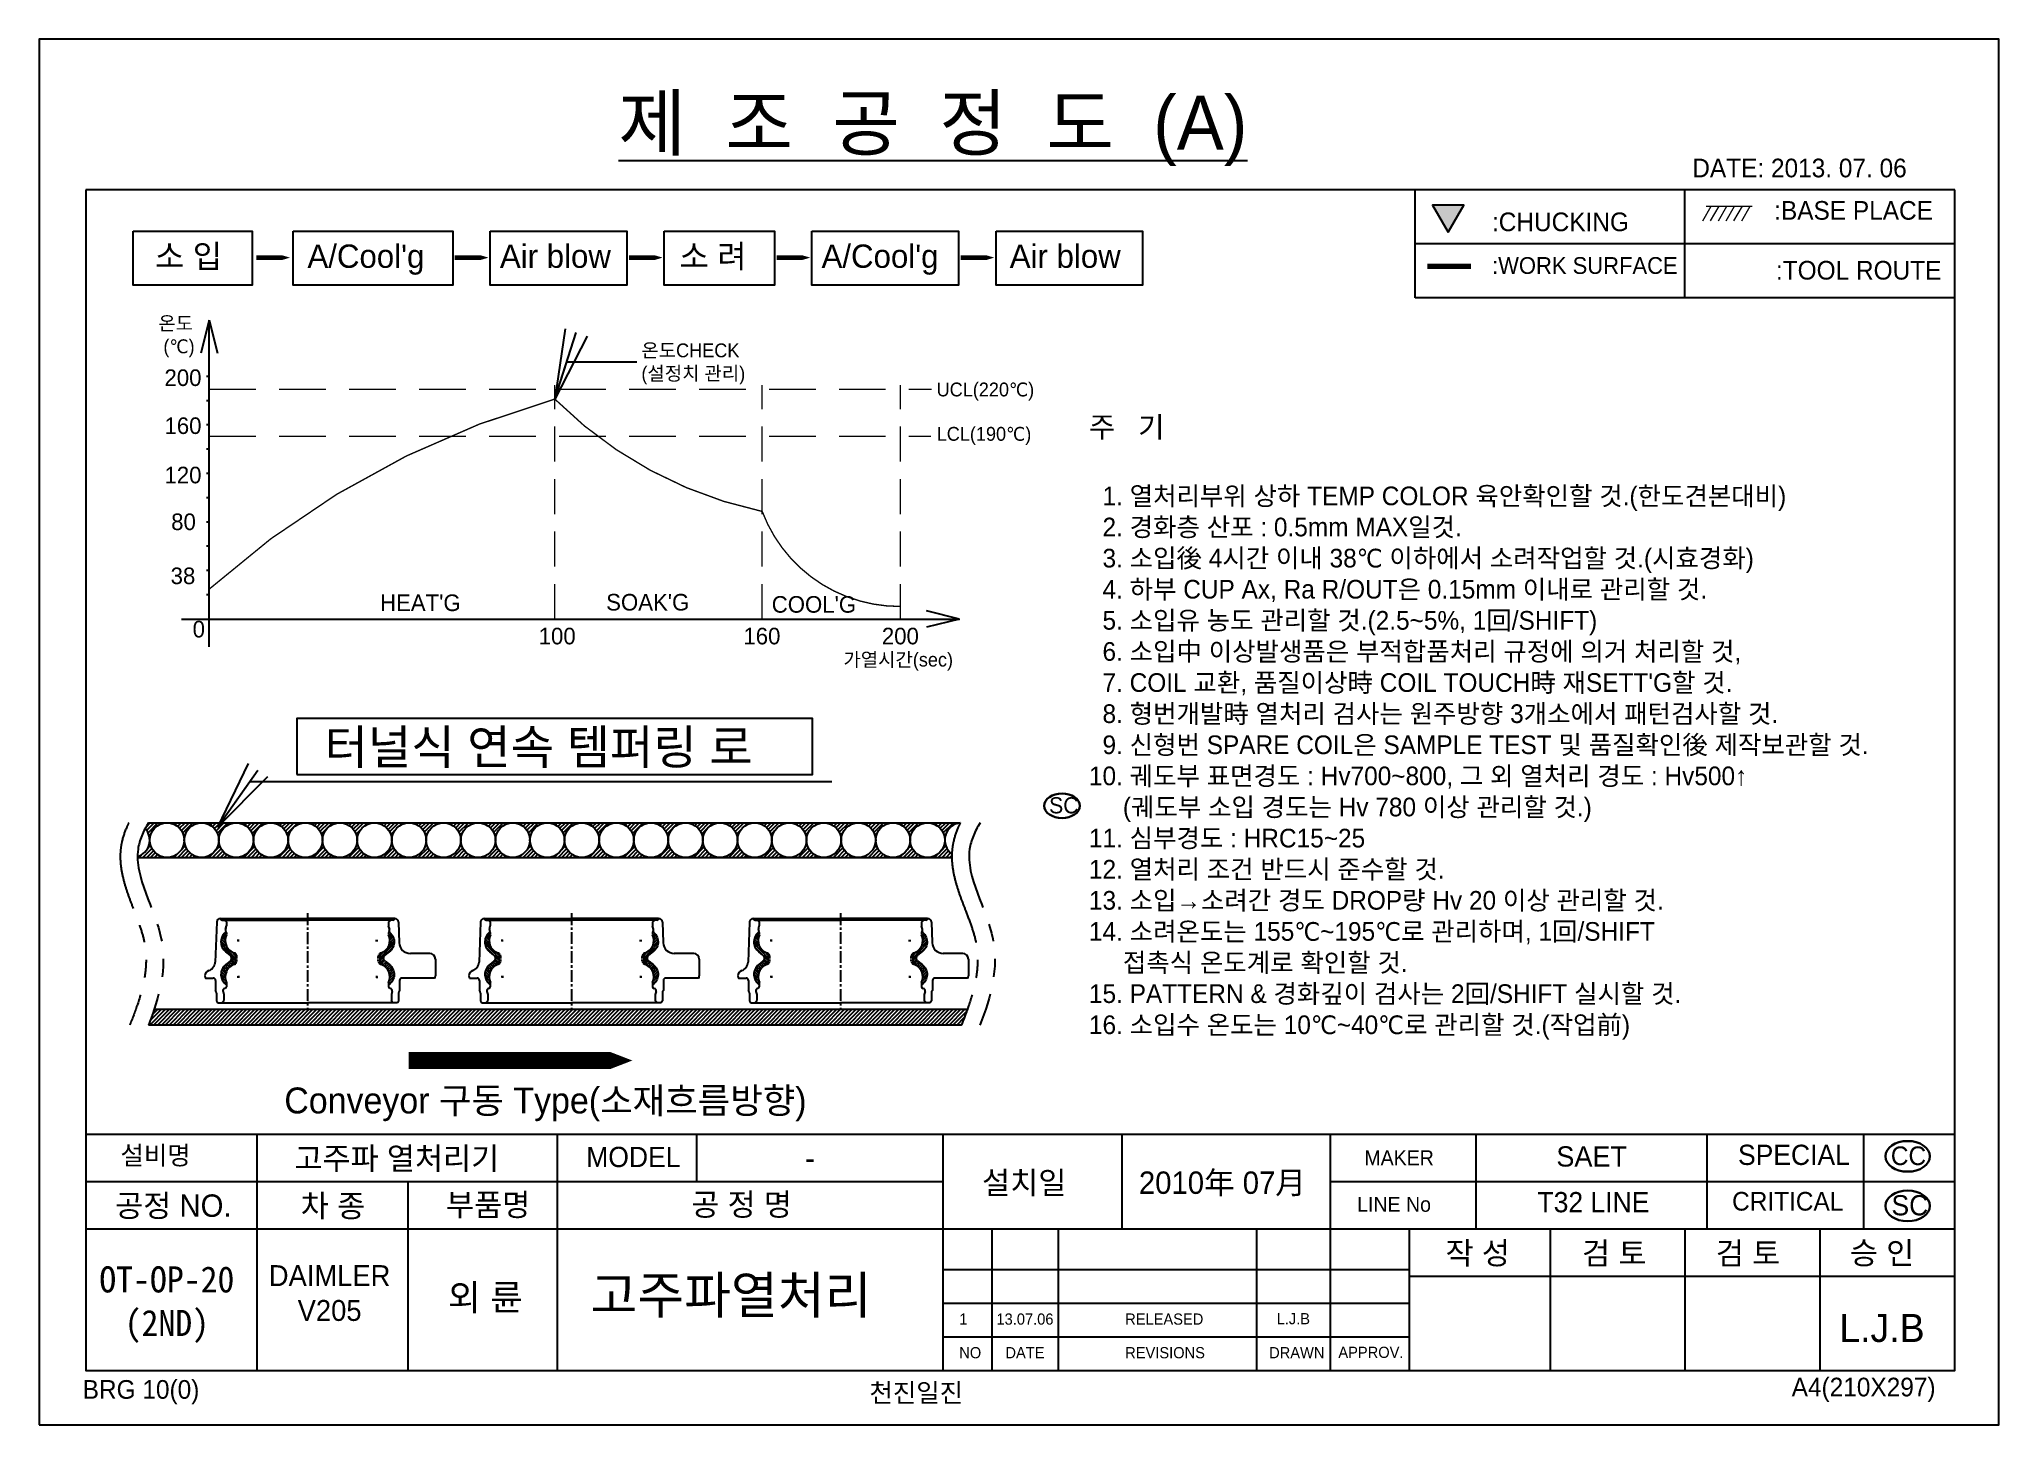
# Model space of a CAD drawing. Header units: millimetres. Extents: x 886 to 3826, y 980 to 1980.
# Drawn here: x 1725.7 to 2145.7, y 1682.6 to 1979.6 of the extents above; entities that cross this region are included whole.
import ezdxf

# ---------------------------------------------------------------- set-up
doc = ezdxf.new("R2010")
doc.units = ezdxf.units.MM
for name, pattern in [('CENTER', [50.8, 31.75, -6.35, 6.35, -6.35]), ('HIDDEN', [0.375, 0.25, -0.125]), ('PHANTOMX2', [127, 63.5, -12.7, 12.7, -12.7, 12.7, -12.7])]:
    doc.linetypes.add(name, pattern=pattern)
for name, color, linetype, lineweight in [('\\M+3B0A1\\M+3B0F8\\M+3BACE', 5, 'Continuous', 13), ('\\M+3B1E2\\M+3C1D8\\M+3B8E9', 111, 'Continuous', 9), ('DIM', 1, 'Continuous', 13)]:
    doc.layers.add(name, color=color, linetype=linetype, lineweight=lineweight)
doc.layers.add('\\M+3BFAD\\M+3C0FC', color=6, linetype='Continuous')
doc.styles.add('\\M+3C0AF\\M+3C7FC1', font='romans.shx', dxfattribs={"height": 5})
doc.styles.add('GHS', font='Gulim.ttf')
doc.styles.get("Standard").update_dxf_attribs({"font": 'txt.shx', "bigfont": 'whgtxt.shx'})
doc.styles.add('STYLE1', font='txt.shx')
doc.dimstyles.new('kjt-01', dxfattribs={"dimtxt": 3.5, "dimasz": 4.5, "dimexe": 1.25, "dimexo": 0.625, "dimgap": 1, "dimtad": 1, "dimdsep": 46, "dimtxsty": '\\M+3C0AF\\M+3C7FC1', "dimblk": 'OPEN', "dimcen": 2.5, "dimadec": 0, "dimazin": 0, "dimtfac": 1, "dimtmove": 0, "dimatfit": 3, "dimldrblk": 'OPEN', "dimfxl": 0, "dimarcsym": 0})
pattern_1 = [(45, (959.6166, 1677.1304), (-0.41583076, 0.41583076), [])]

msp = doc.modelspace()

# ---------------------------------------------------------------- texts
at = {"style": 'GHS'}
for s, insert, char_height, width, attachment_point in [('{\\L제  조  공  정  도  (A)}', (1849.8015, 1967.4566), 11.568915, 251.89224, 1), ('DATE: 2013. 07. 06', (2079.9679, 1953.9837), 4, 58.3546, 1), (':BASE PLACE', (2097.5207, 1944.8957), 4, 49.646599, 1), (':CHUCKING ', (2037.0332, 1942.4402), 4, 30.545479, 1), (':WORK SURFACE', (2037.0585, 1932.8833), 3.6, 52.029352, 1), (':TOOL ROUTE', (2097.8987, 1932.0657), 4, 35.749057, 1), ('설비명', (1743.0786, 1742.3588), 4, 21.60072, 1), ('고주파 열처리기', (1780.3604, 1742.089), 4.8, 67.9826, 1), ('MODEL', (1842.915, 1742.1742), 4.33834, 17.841653, 1), ('MAKER', (2009.6886, 1741.43), 3.2, 18.860868, 1), ('SPECIAL', (2089.7666, 1742.6288), 4.33834, 18.86088, 1), ('CC', (2122.5275, 1742.2595), 4, 18.86088, 1), ('설치일', (1927.7456, 1736.8925), 4.8, 40.98192, 1), ('2010年 07月', (1961.3581, 1736.8925), 4.8, 40.9819, 1), ('공정 NO.', (1741.9383, 1731.9725), 4.8, 30.43032, 1), ('차 종', (1781.7331, 1731.9146), 4.8, 15.40648, 1), ('부품명', (1812.852, 1732.1531), 4.8, 18.5448, 1), ('공 정 명', (1865.433, 1732.2206), 4.8, 58.30136, 1), ('LINE No', (2008.1339, 1731.4515), 3.2, 23.92952, 1), ('CRITICAL', (2088.5021, 1732.506), 4, 18.86088, 1), ('SC', (2122.6624, 1731.8231), 4.33834, 18.86088, 1), ('작 성', (2027.0835, 1721.8088), 4.8, 22.93208, 1), ('검 토', (2056.3459, 1721.7514), 4.8, 22.93208, 1), ('검 토', (2085.0296, 1721.7639), 4.8, 22.93208, 1), ('승 인', (2113.7499, 1721.8357), 4.8, 22.93208, 1), ('{\\fGulimChe|b0|i0|c129|p49;OT-OP-20\\P(2ND)}', (1753.0247, 1708.3482), 5.6, 23.7862, 5), ('DAIMLER\\PV205', (1787.9075, 1710.8053), 4.48, 35.920512, 5), ('고주파열처리', (1843.8219, 1714.4202), 8, 279.62592, 1), ('1', (1922.8648, 1706.4577), 2.4, 21.5584, 1), ('13.07.06', (1930.8363, 1706.4577), 2.4, 21.5584, 1), ('RELEASED', (1958.4207, 1706.4577), 2.4, 21.5584, 1), ('L.J.B', (1990.8823, 1706.5376), 2.4, 21.5584, 1), ('{\\fﾹ\uffd9ￅ\uffc1ￃﾼ|b0|i0|c129|p17;L.J.B}', (2111.4774, 1706.3476), 6, 22.9321, 1), ('NO', (1922.8648, 1699.2509), 2.4, 21.5584, 1), ('DATE', (1932.7532, 1699.2509), 2.4, 21.5584, 1), ('REVISIONS', (1958.4207, 1699.2509), 2.4, 21.5584, 1), ('DRAWN', (1989.2717, 1699.2509), 2.4, 21.5584, 1), ('APPROV.', (2004.1148, 1699.3308), 2.4, 21.5584, 1), ('A4(210X297)', (2101.2723, 1692.6848), 4, 34.190676, 1), ('BRG 10(0)', (1734.9838, 1692.1757), 4, 35.601134, 1), ('천진일진', (1903.6082, 1691.4621), 4, 160.358, 1)]:
    msp.add_mtext(s, dxfattribs=dict(at, insert=insert, char_height=char_height, width=width, attachment_point=attachment_point))
at = {"attachment_point": 1, "style": '\\M+3C0AF\\M+3C7FC1'}
for s, insert, char_height in [('{\\fHYGothic-Medium|b0|i0|c129|p18;온도\\P (℃)}', (1751.208, 1920.1862), 2.96352), ('{\\fﾱﾼﾸﾲ|b0|i0|c129|p49;200}', (1752.5172, 1908.8119), 3.556224), ('{\\fGulim|b0|i0|c129|p49;UCL(220℃)}', (1918.0054, 1905.9902), 2.96352), ('{\\fﾱﾼﾸﾲ|b0|i0|c129|p49;160}', (1752.5172, 1898.5268), 3.556224), ('{\\fGulim|b0|i0|c129|p49;LCL(190℃)}', (1918.0274, 1896.4803), 2.96352), ('{\\fﾱﾼﾸﾲ|b0|i0|c129|p49;120}', (1752.5172, 1887.9497), 3.556224), ('{\\fﾱﾼﾸﾲ|b0|i0|c129|p49;80}', (1753.954, 1877.9271), 3.556224), ('{\\fﾱﾼﾸﾲ|b0|i0|c129|p49;38}', (1753.8329, 1866.344), 3.556224), ("{\\fﾱﾼﾸﾲ|b0|i0|c129|p49;HEAT'G}", (1798.7133, 1860.5679), 3.556224), ("{\\fﾱﾼﾸﾲ|b0|i0|c129|p49;SOAK'G}", (1847.1805, 1860.6876), 3.556224), ("{\\fﾱﾼﾸﾲ|b0|i0|c129|p49;COOL'G}", (1882.6655, 1860.22), 3.556224), ('{\\fﾱﾼﾸﾲ|b0|i0|c129|p49;0}', (1758.5544, 1854.9182), 3.556224), ('{\\fﾱﾼﾸﾲ|b0|i0|c129|p49;100}', (1832.7141, 1853.4341), 3.556224), ('{\\fﾱﾼﾸﾲ|b0|i0|c129|p49;160}', (1876.5954, 1853.4341), 3.556224), ('{\\fﾱﾼﾸﾲ|b0|i0|c129|p49;200}', (1906.2735, 1853.4341), 3.556224), ('{\\fHYGothic-Medium|b0|i0|c129|p18;가열시간(sec)}', (1898.0336, 1848.0899), 2.96352), ('{\\fHYGothic-Medium|b0|i0|c129|p18;터널식 연속 템퍼링 로}', (1786.8225, 1831.5866), 7.4088), ('{\\fHYGothic-Medium|b0|i0|c129|p18;Conveyor 구동 Type(소재흐름방향)}', (1778.2016, 1754.892), 5.5566)]:
    msp.add_mtext(s, dxfattribs=dict(at, insert=insert, char_height=char_height))
at = {"color": 1, "insert": (1942.119, 1817.1171), "char_height": 3.47067, "width": 15.088704, "attachment_point": 1, "style": 'GHS'}
msp.add_mtext('SC', dxfattribs=at)
at = {"attachment_point": 1}
for s, insert, char_height, width in [('{\\fﾱﾼﾸﾲ|b0|i0|c129|p50;-}', (1889.8189, 1742.1742), 4.8, 46.492), ('{\\fU+FFB1ﾤﾼﾤﾸﾤﾲ|b0|i0|c129|p50;SAET}', (2050.8357, 1742.2859), 4.338343, 27.59424), ('{\\fGulim|b0|i0|c129|p50;T32 LINE}', (2046.7954, 1732.4854), 4.338343, 66.1326)]:
    msp.add_mtext(s, dxfattribs=dict(at, insert=insert, char_height=char_height, width=width))
at = {"lineweight": 9, "insert": (1813.2619, 1712.7253), "char_height": 5.6, "width": 46.099433, "attachment_point": 1, "style": 'GHS'}
msp.add_mtext('외 륜', dxfattribs=at)
at = {"layer": 'DIM', "char_height": 5, "width": 43.7688, "attachment_point": 1}
for s, insert in [('{\\fHYGothic-Medium|b0|i0|c129|p18;소 입}', (1750.4769, 1935.583)), ('{\\fHYGothic-Medium|b0|i0|c129|p18;소 려}', (1862.8988, 1935.583)), ("{\\fﾱﾼﾸﾲ|b0|i0|c129|p49;A/Cool'g}", (1783.1606, 1935.583)), ('{\\fﾱﾼﾸﾲ|b0|i0|c129|p49;Air blow}', (1824.4134, 1935.583)), ("{\\fﾱﾼﾸﾲ|b0|i0|c129|p49;A/Cool'g}", (1893.35, 1935.583)), ('{\\fﾱﾼﾸﾲ|b0|i0|c129|p49;Air blow}', (1933.6839, 1935.583))]:
    msp.add_mtext(s, dxfattribs=dict(at, insert=insert))
at = {"layer": 'DIM', "ltscale": 0.3, "insert": (1854.7324, 1914.3726), "char_height": 2.96352, "attachment_point": 1, "style": '\\M+3C0AF\\M+3C7FC1'}
msp.add_mtext('{\\fHYGothic-Medium|b0|i0|c129|p18;온도CHECK \\P(설정치 관리)}', dxfattribs=at)
at = {"layer": 'DIM', "linetype": 'ByBlock', "ltscale": 3, "insert": (1950.6543, 1898.7002), "char_height": 4.5, "width": 230.3719, "attachment_point": 1, "style": 'STYLE1'}
msp.add_mtext("{\\fHYGothic-Medium|b0|i0|c129|p18;주   기\\P\\P\\H0.8889x;  1. 열처리부위 상하 TEMP COLOR 육안확인할 것.(한도견본대비)\\P  2. 경화층 산포 : 0.5mm MAX일것.\\P  3. 소입後 4시간 이내 38℃ 이하에서 소려작업할 것.(시효경화)\\P  4. 하부 CUP Ax, Ra R/OUT은 0.15mm 이내로 관리할 것.\\P  5. 소입유 농도 관리할 것.(2.5~5%, 1回/SHIFT)\\P  6. 소입中 이상발생품은 부적합품처리 규정에 의거 처리할 것,\\P  7. COIL 교환, 품질이상時 COIL TOUCH時 재SETT'G할 것.\\P  8. 형번개발時 열처리 검사는 원주방향 3개소에서 패턴검사할 것.\\P  9. 신형번 SPARE COIL은 SAMPLE TEST 및 품질확인後 제작보관할 것.\\P10. 궤도부 표면경도 : Hv700~800, 그 외 열처리 경도 : Hv500↑\\P     (궤도부 소입 경도는 Hv 780 이상 관리할 것.)\\P11. 심부경도 : HRC15~25\\P12. 열처리 조건 반드시 준수할 것.\\P13. 소입→소려간 경도 DROP량 Hv 20 이상 관리할 것.\\P14. 소려온도는 155℃~195℃로 관리하며, 1回/SHIFT\\P     접촉식 온도계로 확인할 것.\\P15. PATTERN & 경화깊이 검사는 2回/SHIFT 실시할 것.\\P16. 소입수 온도는 10℃~40℃로 관리할 것.(작업前)}", dxfattribs=at)

# ---------------------------------------------------------------- blocks, each defined once
blk = doc.blocks.new('_Open')
at = {"color": 0, "linetype": 'ByBlock', "lineweight": -2}
for p, q in [((-1, 0.167), (0, 0)), ((-1, -0.167), (0, 0)), ((0, 0), (-1, 0))]:
    blk.add_line(p, q, dxfattribs=at)
blk = doc.blocks.new('A$C698B4B0A')
at = {"color": 1, "linetype": 'ByBlock'}
for p, q in [((3.3, 20.2), (0, 23.5)), ((7.7, 14.4), (0.1, 22.1)), ((2.4, 22.4), (0.2, 24.7)), ((2.3, 23.9), (0.5, 25.7)), ((2.4, 25.1), (1, 26.6)), ((2.7, 26.2), (1.6, 27.3)), ((3, 27.3), (2.2, 28)), ((4.9, 15.9), (0.6, 20.2)), ((3.9, 8.8), (2.2, 10.6)), ((4.9, 15.9), (2.6, 17.7)), ((4.9, 12.7), (2.6, 11)), ((4.6, 9.5), (2.9, 11.2)), ((5.3, 10.1), (3.7, 11.8)), ((6.2, 10.6), (4.4, 12.4)), ((7.1, 11), (5.2, 13)), ((7.7, 13.1), (5.3, 15.5)), ((7.7, 11.7), (5.6, 13.8)), ((7.7, 15.8), (5.8, 17.7)), ((2.3, 3.7), (0, 6)), ((2.7, 2), (0.1, 4.6)), ((2.3, 5), (0.2, 7.2)), ((2.6, 6.1), (0.5, 8.2)), ((3, 0.3), (0.7, 2.6)), ((2.9, 7.1), (1, 9.1)), ((3.4, 8), (1.5, 9.9))]:
    blk.add_line(p, q, dxfattribs=at)
for centre, radius, start, end in [((6.8, 23), 6.77, 124.3774, 232.2065), ((6.8, 5.6), 6.77, 127.7935, 235.9605), ((3.7, 14.3), 2, 307.7935, 52.2065)]:
    blk.add_arc(centre, radius, start, end, dxfattribs=at)
blk = doc.blocks.new('A$C40E07877')
for p, q in [((21.6, 120.5), (21.6, 110.1)), ((24.6, 123.5), (33.6, 123.5)), ((34.8, 123.1), (34.8, 105.5)), ((2.8, 101.7), (2.8, 55)), ((3.8, 100.7), (3.8, 55)), ((3.8, 99.5), (4.7, 98.4)), ((4.7, 98.4), (6.8, 98.4)), ((4.8, 103.7), (15.8, 104.1)), ((36, 104.3), (41.4, 104.3)), ((41.9, 100.3), (43.5, 99.9)), ((42.8, 103.7), (47, 103.7)), ((43.5, 99.9), (46.8, 99.9)), ((48.1, 100.7), (46.8, 99.9)), ((47, 103.7), (48.1, 103.1)), ((48.1, 103.1), (48.1, 55)), ((2.8, 8.3), (2.8, 55)), ((3.8, 9.3), (3.8, 55)), ((48.1, 6.9), (48.1, 55)), ((3.8, 10.5), (4.7, 11.5)), ((4.7, 11.5), (6.8, 11.5)), ((4.8, 6.3), (26.2, 5.5)), ((34.8, 0.4), (34.8, 4.5)), ((36, 5.7), (41.4, 5.7)), ((36, 5.7), (41.4, 5.7)), ((41.9, 9.7), (43.5, 10.1)), ((42.8, 6.2), (47, 6.2)), ((43.5, 10.1), (46.8, 10.1)), ((48.1, 9.3), (46.8, 10.1)), ((47, 6.2), (48.1, 6.9))]:
    blk.add_line(p, q)
at = {"color": 0, "linetype": 'ByBlock'}
for p, q in [((2.9, 102), (3.2, 101.7)), ((8.7, 99), (6.8, 98.4)), ((8.7, 99), (7.8, 98.7)), ((21.6, 93.7), (27.2, 93.7)), ((8.7, 11), (6.8, 11.5)), ((8.7, 11), (7.8, 11.3)), ((21.6, 16.3), (27.2, 16.3)), ((2.9, 8), (3.2, 8.3)), ((33.6, 0), (33.6, 0))]:
    blk.add_line(p, q, dxfattribs=at)
at = {"color": 2, "linetype": 'ByBlock', "ltscale": 0.2}
for p, q in [((10.5, 98.4), (11.5, 98.4)), ((37.2, 98.4), (39.4, 98.4)), ((10.5, 11.5), (11.5, 11.5)), ((37.2, 11.5), (39.4, 11.5))]:
    blk.add_line(p, q, dxfattribs=at)
at = {"color": 1}
for p, q in [((15.1, 92), (14.2, 92)), ((14.6, 91.7), (14.6, 92.7)), ((33.6, 92), (34.6, 92)), ((34.2, 91.7), (34.2, 92.7)), ((15.1, 18), (14.2, 18)), ((14.6, 18.3), (14.6, 17.3)), ((33.6, 18), (34.6, 18)), ((34.2, 18.3), (34.2, 17.3))]:
    blk.add_line(p, q, dxfattribs=at)
at = {"color": 6, "linetype": 'HIDDEN'}
for p, q in [((25.5, 92.9), (23.2, 92.9)), ((25.5, 17.1), (23.2, 17.1))]:
    blk.add_line(p, q, dxfattribs=at)
at = {"color": 1, "linetype": 'CENTER', "ltscale": 0.2}
blk.add_line((0, 55), (51.6, 55), dxfattribs=at)
for centre, radius, start, end in [((24.6, 120.5), 3, 90, 180), ((33.6, 121.5), 2, 51.3178, 90), ((15.6, 110.1), 6, 272, 0), ((36, 105.5), 1.2, 180, 270), ((4.8, 101.7), 2, 92, 180), ((41.6, 99.2), 1.2, 75, 172.9986), ((41.6, 10.8), 1.2, 187.0014, 285), ((4.8, 8.3), 2, 180, 268), ((36, 4.5), 1.2, 90, 180), ((36, 4.5), 1.2, 90, 180)]:
    blk.add_arc(centre, radius, start, end)
at = {"color": 0, "linetype": 'ByBlock'}
for centre, radius, start, end in [((2.6, 100.7), 1.2, 0, 60), ((9, 97.8), 1.2, 48.5904, 105), ((10.5, 99.4), 1, 228.5904, 270), ((14.6, 92), 7.12, 17.5721, 115.1975), ((34.2, 92), 7.12, 64.8025, 162.4279), ((42.8, 105.6), 1.9, 224.427, 270), ((23.1, 94.7), 1.8, 197.5721, 213.7681), ((25.7, 94.7), 1.8, 326.2319, 342.4279), ((9, 12.2), 1.2, 255, 311.4096), ((10.5, 10.5), 1, 90, 131.4096), ((14.6, 18), 7.12, 244.8025, 342.4279), ((23.1, 15.3), 1.8, 146.2319, 162.4279), ((25.7, 15.3), 1.8, 17.5721, 33.7681), ((34.2, 18), 7.12, 197.5721, 295.1975), ((2.6, 9.3), 1.2, 300, 0), ((26, 0.5), 5, 18.1026, 88), ((33.6, 3), 3, 198.1026, 270), ((33.6, 2), 2, 270, 308.6822), ((42.8, 4.3), 1.9, 90, 135.573)]:
    blk.add_arc(centre, radius, start, end, dxfattribs=at)
at = {"color": 2, "linetype": 'ByBlock'}
for centre, start, end in [((39.4, 99.4), 270, 352.9986), ((39.4, 10.5), 7.0014, 90)]:
    blk.add_arc(centre, 1, start, end, dxfattribs=at)
at = {"color": 6, "linetype": 'HIDDEN'}
for centre, start, end in [((23.1, 94.7), 213.7681, 270), ((25.7, 94.7), 270, 326.2319), ((23.1, 15.3), 90, 146.2319), ((25.7, 15.3), 33.7681, 90)]:
    blk.add_arc(centre, 1.8, start, end, dxfattribs=at)
blk = doc.blocks.new('A$C6FEF21EF')
at = {"color": 0, "linetype": 'ByBlock', "xscale": 0.4, "yscale": 0.4, "zscale": 0.4, "rotation": 270}
blk.add_blockref('A$C40E07877', (0, 20.66), dxfattribs=at)
at = {"color": 0, "linetype": 'ByBlock', "yscale": 0.4, "zscale": 0.4}
for p, xscale in [((3.43, 5.29), 0.4), ((40.57, 5.29), -0.4)]:
    blk.add_blockref('A$C698B4B0A', p, dxfattribs=dict(at, xscale=xscale))

# ---------------------------------------------------------------- hatches: boundary and pattern name
msp.add_hatch(color=256).paths.add_polyline_path([(2027.6662, 1938.1947), (2031.0187, 1944.0014), (2024.3136, 1944.0014)])
h = msp.add_hatch()
h.set_pattern_fill('ANSI31', color=256, scale=0.18522, style=0)
h.set_pattern_definition(pattern_1)
edge = h.paths.add_edge_path()
edge.add_line((1753.0644, 1811.6257), (1749.0869, 1811.6257))
edge.add_spline(control_points=[(1749.0869, 1811.6257), (1748.8413, 1811.224), (1748.6095, 1810.8208), (1748.3944, 1810.4156)], knot_values=[18.91098505, 18.91098505, 18.91098505, 18.91098505, 22.67377521, 22.67377521, 22.67377521, 22.67377521], degree=3, periodic=0)
edge.add_arc((1745.6556, 1807.9213), 3.7044, 0, 42.326486, ccw=False)
edge.add_arc((1753.0644, 1807.9213), 3.7044, 90, 180, ccw=False)
edge = h.paths.add_edge_path()
edge.add_arc((1745.6556, 1807.9213), 3.7044, -72.943641, 0, ccw=False)
edge.add_spline(control_points=[(1746.7422, 1804.3798), (1746.7423, 1804.3255), (1746.7428, 1804.2712), (1746.7436, 1804.2169)], knot_values=[40.83410606, 40.83410606, 40.83410606, 40.83410606, 41.30862162, 41.30862162, 41.30862162, 41.30862162], degree=3, periodic=0)
edge.add_line((1746.7436, 1804.2169), (1753.0644, 1804.2169))
edge.add_arc((1753.0644, 1807.9213), 3.7044, 180, 270, ccw=False)
h.paths.add_polyline_path([(1756.7688, 1807.9213, -0.41421356), (1753.0644, 1804.2169), (1760.4732, 1804.2169, -0.41421356)])
h.paths.add_polyline_path([(1760.4732, 1811.6257), (1753.0644, 1811.6257, -0.41421356), (1756.7688, 1807.9213, -0.41421356)])
h.paths.add_polyline_path([(1764.1776, 1807.9213, -0.41421356), (1760.4732, 1804.2169), (1767.882, 1804.2169, -0.41421356)])
h.paths.add_polyline_path([(1767.882, 1811.6257), (1760.4732, 1811.6257, -0.41421356), (1764.1776, 1807.9213, -0.41421356)])
h.paths.add_polyline_path([(1775.2908, 1811.6257), (1767.882, 1811.6257, -0.41421356), (1771.5864, 1807.9213, -0.41421356)])
h.paths.add_polyline_path([(1771.5864, 1807.9213, -0.41421356), (1767.882, 1804.2169), (1775.2908, 1804.2169, -0.41421356)])
h.paths.add_polyline_path([(1778.9952, 1807.9213, -0.41421356), (1775.2908, 1804.2169), (1782.6996, 1804.2169, -0.41421356)])
h.paths.add_polyline_path([(1782.6996, 1811.6257), (1775.2908, 1811.6257, -0.41421356), (1778.9952, 1807.9213, -0.41421356)])
h.paths.add_polyline_path([(1790.1084, 1811.6257), (1782.6996, 1811.6257, -0.41421356), (1786.404, 1807.9213, -0.41421356)])
h.paths.add_polyline_path([(1786.404, 1807.9213, -0.41421356), (1782.6996, 1804.2169), (1790.1084, 1804.2169, -0.41421356)])
h.paths.add_polyline_path([(1793.8128, 1807.9213, -0.41421356), (1790.1084, 1804.2169), (1797.5172, 1804.2169, -0.41421356)])
h.paths.add_polyline_path([(1797.5172, 1811.6257), (1790.1084, 1811.6257, -0.41421356), (1793.8128, 1807.9213, -0.41421356)])
h.paths.add_polyline_path([(1804.926, 1811.6257), (1797.5172, 1811.6257, -0.41421356), (1801.2216, 1807.9213, -0.41421356)])
h.paths.add_polyline_path([(1801.2216, 1807.9213, -0.41421356), (1797.5172, 1804.2169), (1804.926, 1804.2169, -0.41421356)])
h.paths.add_polyline_path([(1812.3348, 1811.6257), (1804.926, 1811.6257, -0.41421356), (1808.6304, 1807.9213, -0.41421356)])
h.paths.add_polyline_path([(1808.6304, 1807.9213, -0.41421356), (1804.926, 1804.2169), (1812.3348, 1804.2169, -0.41421356)])
h = msp.add_hatch()
h.set_pattern_fill('ANSI31', color=256, scale=0.18522, style=0)
h.set_pattern_definition(pattern_1)
h.paths.add_polyline_path([(1819.7436, 1811.6257), (1812.3348, 1811.6257, -0.41421356), (1816.0392, 1807.9213, -0.41421356)])
h.paths.add_polyline_path([(1816.0392, 1807.9213, -0.41421356), (1812.3348, 1804.2169), (1819.7436, 1804.2169, -0.41421356)])
h.paths.add_polyline_path([(1823.448, 1807.9213, -0.41421356), (1819.7436, 1804.2169), (1827.1524, 1804.2169, -0.41421356)])
h.paths.add_polyline_path([(1827.1524, 1811.6257), (1819.7436, 1811.6257, -0.41421356), (1823.448, 1807.9213, -0.41421356)])
h.paths.add_polyline_path([(1834.5612, 1811.6257), (1827.1524, 1811.6257, -0.41421356), (1830.8568, 1807.9213, -0.41421356)])
h.paths.add_polyline_path([(1830.8568, 1807.9213, -0.41421356), (1827.1524, 1804.2169), (1834.5612, 1804.2169, -0.41421356)])
h.paths.add_polyline_path([(1841.97, 1811.6257), (1834.5612, 1811.6257, -0.41421356), (1838.2656, 1807.9213, -0.41421356)])
h.paths.add_polyline_path([(1838.2656, 1807.9213, -0.41421356), (1834.5612, 1804.2169), (1841.97, 1804.2169, -0.41421356)])
h = msp.add_hatch()
h.set_pattern_fill('ANSI31', color=256, scale=0.18522, style=0)
h.set_pattern_definition(pattern_1)
h.paths.add_polyline_path([(1849.3788, 1811.6257), (1841.97, 1811.6257, -0.41421356), (1845.6744, 1807.9213, -0.41421356)])
h.paths.add_polyline_path([(1845.6744, 1807.9213, -0.41421356), (1841.97, 1804.2169), (1849.3788, 1804.2169, -0.41421356)])
h.paths.add_polyline_path([(1853.0832, 1807.9213, -0.41421356), (1849.3788, 1804.2169), (1856.7876, 1804.2169, -0.41421356)])
h.paths.add_polyline_path([(1856.7876, 1811.6257), (1849.3788, 1811.6257, -0.41421356), (1853.0832, 1807.9213, -0.41421356)])
h.paths.add_polyline_path([(1864.1964, 1811.6257), (1856.7876, 1811.6257, -0.41421356), (1860.492, 1807.9213, -0.41421356)])
h.paths.add_polyline_path([(1860.492, 1807.9213, -0.41421356), (1856.7876, 1804.2169), (1864.1964, 1804.2169, -0.41421356)])
h.paths.add_polyline_path([(1867.9008, 1807.9213, -0.41421356), (1864.1964, 1804.2169), (1871.6052, 1804.2169, -0.41421356)])
h.paths.add_polyline_path([(1871.6052, 1811.6257), (1864.1964, 1811.6257, -0.41421356), (1867.9008, 1807.9213, -0.41421356)])
h.paths.add_polyline_path([(1879.014, 1811.6257), (1871.6052, 1811.6257, -0.41421356), (1875.3096, 1807.9213, -0.41421356)])
h.paths.add_polyline_path([(1875.3096, 1807.9213, -0.41421356), (1871.6052, 1804.2169), (1879.014, 1804.2169, -0.41421356)])
h = msp.add_hatch()
h.set_pattern_fill('ANSI31', color=256, scale=0.18522, style=0)
h.set_pattern_definition(pattern_1)
h.paths.add_polyline_path([(1886.4228, 1811.6257), (1879.014, 1811.6257, -0.41421356), (1882.7184, 1807.9213, -0.41421356)])
h.paths.add_polyline_path([(1882.7184, 1807.9213, -0.41421356), (1879.014, 1804.2169), (1886.4228, 1804.2169, -0.41421356)])
h.paths.add_polyline_path([(1890.1272, 1807.9213, -0.41421356), (1886.4228, 1804.2169), (1893.8316, 1804.2169, -0.41421356)])
h.paths.add_polyline_path([(1893.8316, 1811.6257), (1886.4228, 1811.6257, -0.41421356), (1890.1272, 1807.9213, -0.41421356)])
h.paths.add_polyline_path([(1901.2404, 1811.6257), (1893.8316, 1811.6257, -0.41421356), (1897.536, 1807.9213, -0.41421356)])
h.paths.add_polyline_path([(1897.536, 1807.9213, -0.41421356), (1893.8316, 1804.2169), (1901.2404, 1804.2169, -0.41421356)])
h.paths.add_polyline_path([(1904.9448, 1807.9213, -0.41421356), (1901.2404, 1804.2169), (1908.6492, 1804.2169, -0.41421356)])
h.paths.add_polyline_path([(1908.6492, 1811.6257), (1901.2404, 1811.6257, -0.41421356), (1904.9448, 1807.9213, -0.41421356)])
h.paths.add_polyline_path([(1916.058, 1811.6257), (1908.6492, 1811.6257, -0.41421356), (1912.3536, 1807.9213, -0.41421356)])
h.paths.add_polyline_path([(1912.3536, 1807.9213, -0.41421356), (1908.6492, 1804.2169), (1916.058, 1804.2169, -0.41421356)])
h = msp.add_hatch()
h.set_pattern_fill('ANSI31', color=256, scale=0.18522, style=0)
h.set_pattern_definition(pattern_1)
edge = h.paths.add_edge_path()
edge.add_arc((1916.058, 1807.9213), 3.7044, -90, 0, ccw=False)
edge.add_line((1916.058, 1804.2169), (1921.2633, 1804.2169))
edge.add_spline(control_points=[(1921.2633, 1804.2169), (1921.2605, 1804.4558), (1921.2629, 1804.6961), (1921.2712, 1804.9377)], knot_values=[39.57532941, 39.57532941, 39.57532941, 39.57532941, 41.18155702, 41.18155702, 41.18155702, 41.18155702], degree=3, periodic=0)
edge.add_arc((1923.4668, 1807.9213), 3.7044, 180, 233.65084, ccw=False)
edge = h.paths.add_edge_path()
edge.add_spline(control_points=[(1923.0646, 1811.6038), (1923.0682, 1811.6111), (1923.0719, 1811.6184), (1923.0755, 1811.6257)], knot_values=[24.04083601, 24.04083601, 24.04083601, 24.04083601, 24.09712878, 24.09712878, 24.09712878, 24.09712878], degree=3, periodic=0)
edge.add_line((1923.0755, 1811.6257), (1916.058, 1811.6257))
edge.add_arc((1916.058, 1807.9213), 3.7044, 0, 90, ccw=False)
edge.add_arc((1923.4668, 1807.9213), 3.7044, 96.233962, 180, ccw=False)
h = msp.add_hatch()
h.set_pattern_fill('ANSI31', color=41, scale=0.18522, style=0)
h.set_pattern_definition(pattern_1)
edge = h.paths.add_edge_path()
edge.add_spline(control_points=[(1923.2918, 1768.2736), (1923.7598, 1769.4117), (1924.2001, 1770.5372), (1924.5992, 1771.6486)], knot_values=[134.83947288, 134.83947288, 134.83947288, 134.83947288, 144.66156334, 144.66156334, 144.66156334, 144.66156334], degree=3, periodic=0)
edge.add_line((1924.5992, 1771.6486), (1750.2956, 1771.6486))
edge.add_spline(control_points=[(1750.2956, 1771.6486), (1749.9191, 1770.5225), (1749.5031, 1769.3976), (1749.0608, 1768.2736)], knot_values=[131.36345415, 131.36345415, 131.36345415, 131.36345415, 140.74167359, 140.74167359, 140.74167359, 140.74167359], degree=3, periodic=0)
edge.add_line((1749.0608, 1768.2736), (1923.2918, 1768.2736))

# ---------------------------------------------------------------- linework, layer by layer
for p, q in [((2136.2424, 1947.3114), (1735.6687, 1947.3114)), ((2136.2424, 1935.7425), (2020.5533, 1935.7425)), ((2136.2424, 1924.1735), (2020.5533, 1924.1735)), ((1762.0871, 1907.3083), (1761.4944, 1907.3083)), ((1762.0871, 1902.1072), (1761.4944, 1902.1072)), ((1762.0871, 1896.906), (1761.4944, 1896.906)), ((1762.0871, 1891.7049), (1761.4944, 1891.7049)), ((1762.0871, 1891.7049), (1761.4944, 1891.7049)), ((1762.0871, 1886.5038), (1761.4944, 1886.5038)), ((1762.0871, 1881.3027), (1761.4944, 1881.3027)), ((1762.0871, 1876.1015), (1761.4944, 1876.1015)), ((1762.0871, 1870.9004), (1761.4944, 1870.9004)), ((1762.0871, 1865.6993), (1761.4944, 1865.6993)), ((1762.0871, 1860.4981), (1761.4944, 1860.4981)), ((1749.0869, 1811.6257), (1923.0755, 1811.6257)), ((1746.7436, 1804.2169), (1921.2633, 1804.2169)), ((1923.2918, 1768.2736), (1749.0608, 1768.2736)), ((1750.2956, 1771.6486), (1924.5992, 1771.6486)), ((1735.6687, 1744.8554), (2136.2424, 1744.8554)), ((1772.3377, 1744.8554), (1772.3377, 1694.2413)), ((1836.6726, 1744.8554), (1836.6726, 1694.2413)), ((1866.5536, 1744.8554), (1866.5536, 1734.7326)), ((1919.3253, 1744.8554), (1919.3253, 1694.2413)), ((1957.7358, 1744.8554), (1957.7358, 1724.6098)), ((2002.3271, 1744.8554), (2002.3271, 1724.6098)), ((2033.5691, 1744.8554), (2033.5691, 1724.6098)), ((2083.0832, 1744.8554), (2083.0832, 1724.6098)), ((2116.6628, 1744.8554), (2116.6628, 1724.6098)), ((1735.6687, 1734.7326), (1919.3253, 1734.7326)), ((1804.6985, 1734.7326), (1804.6985, 1694.2413)), ((2002.3271, 1734.7326), (2136.2424, 1734.7326)), ((2002.3271, 1734.7326), (2136.2424, 1734.7326)), ((2002.3271, 1734.7326), (2136.2424, 1734.7326)), ((2002.3271, 1734.7326), (2136.2424, 1734.7326)), ((2002.3984, 1734.7326), (2136.2424, 1734.7326)), ((1735.6687, 1724.6098), (2136.2424, 1724.6098)), ((1929.8152, 1724.6098), (1929.8152, 1694.2413)), ((1944.0522, 1724.6098), (1944.0522, 1694.2413)), ((1986.5447, 1724.6098), (1986.5447, 1694.2413)), ((2002.3271, 1724.6098), (2002.3271, 1694.2413)), ((2019.2798, 1724.6098), (2019.2798, 1694.2413)), ((2049.4756, 1724.6098), (2049.4756, 1694.2413)), ((2078.3979, 1724.6098), (2078.3979, 1694.2413)), ((2107.3201, 1724.6098), (2107.3201, 1694.2413)), ((1919.3253, 1715.8617), (2019.2798, 1715.8617)), ((2019.2798, 1714.4869), (2136.2424, 1714.4869)), ((1919.3253, 1708.6549), (2019.2798, 1708.6549)), ((1919.3253, 1701.4481), (2019.2798, 1701.4481))]:
    msp.add_line(p, q)
at = {"color": 21}
for p, q in [((1762.0871, 1919.3658), (1760.3264, 1912.2792)), ((1762.0871, 1919.3658), (1763.8478, 1912.2792)), ((1762.0871, 1849.37), (1762.0871, 1919.3658)), ((1922.918, 1855.297), (1915.8314, 1857.0577)), ((1756.1601, 1855.297), (1922.918, 1855.297)), ((1922.918, 1855.297), (1915.8314, 1853.5363))]:
    msp.add_line(p, q, dxfattribs=at)
for points in [[(1735.6687, 1947.3114), (1735.6687, 1694.2413), (2136.2424, 1694.2413), (2136.2424, 1947.3114)], [(2020.5533, 1924.1735), (2020.5533, 1947.3114)], [(2078.3979, 1924.1735), (2078.3979, 1947.3114)]]:
    msp.add_lwpolyline(points)
for points in [[(2027.6662, 1938.1947), (2031.0187, 1944.0014), (2024.3136, 1944.0014)], [(1745.8326, 1938.424), (1771.3356, 1938.424), (1771.3356, 1926.8622), (1745.8326, 1926.8622)], [(1780.0852, 1938.424), (1814.2964, 1938.424), (1814.2964, 1926.8622), (1780.0852, 1926.8622)], [(1822.3285, 1938.424), (1851.6128, 1938.424), (1851.6128, 1926.8622), (1822.3285, 1926.8622)], [(1859.645, 1938.424), (1883.2547, 1938.424), (1883.2547, 1926.8622), (1859.645, 1926.8622)], [(1891.2868, 1938.424), (1922.7035, 1938.424), (1922.7035, 1926.8622), (1891.2868, 1926.8622)], [(1930.7356, 1938.424), (1962.1522, 1938.424), (1962.1522, 1926.8622), (1930.7356, 1926.8622)], [(1780.8955, 1821.9934), (1891.3906, 1821.9934), (1891.3906, 1834.0063), (1780.8955, 1834.0063)]]:
    msp.add_lwpolyline(points, close=True)
for points in [[(2082.6995, 1930.1688, 0, 2.8922, 0), (2087.0379, 1930.1688, 0, 0, 0), (2093.3601, 1930.1808, 0, 0, 0)], [(1804.8594, 1760.6762, 3.7044, 3.7044, 0), (1840.8132, 1760.6762, 9.261, 0, 0), (1852.7977, 1760.6762, 0, 0, 0)]]:
    msp.add_lwpolyline(points, format="xyseb")
for centre in [(1753.0644, 1807.9213), (1760.4732, 1807.9213), (1767.882, 1807.9213), (1775.2908, 1807.9213), (1782.6996, 1807.9213), (1790.1084, 1807.9213), (1797.5172, 1807.9213), (1804.926, 1807.9213), (1812.3348, 1807.9213), (1819.7436, 1807.9213), (1827.1524, 1807.9213), (1834.5612, 1807.9213), (1841.97, 1807.9213), (1849.3788, 1807.9213), (1856.7876, 1807.9213), (1864.1964, 1807.9213), (1871.6052, 1807.9213), (1879.014, 1807.9213), (1886.4228, 1807.9213), (1893.8316, 1807.9213), (1901.2404, 1807.9213), (1908.6492, 1807.9213), (1916.058, 1807.9213)]:
    msp.add_circle(centre, 3.7044)
for centre, start, end in [((1745.6556, 1807.9213), 287.056359, 42.326486), ((1923.4668, 1807.9213), 96.233962, 233.65084)]:
    msp.add_arc(centre, 3.7044, start, end)
at = {"color": 7, "lineweight": 0}
for centre, start, end in [((1864.1964, 1807.9213), 0, 180), ((1871.6052, 1807.9213), 0, 180), ((1879.014, 1807.9213), 0, 180), ((1886.4228, 1807.9213), 0, 180), ((1893.8316, 1807.9213), 0, 180), ((1901.2404, 1807.9213), 0, 180), ((1908.6492, 1807.9213), 0, 180), ((1916.058, 1807.9213), 0, 180), ((1864.1964, 1807.9213), 180, 0), ((1871.6052, 1807.9213), 180, 0), ((1879.014, 1807.9213), 180, 0), ((1886.4228, 1807.9213), 180, 0), ((1893.8316, 1807.9213), 180, 0), ((1901.2404, 1807.9213), 180, 0), ((1908.6492, 1807.9213), 180, 0), ((1916.058, 1807.9213), 180, 0)]:
    msp.add_arc(centre, 3.7044, start, end, dxfattribs=at)
at = {"color": 1, "lineweight": 30}
msp.add_ellipse((1944.8815, 1815.2662), major_axis=(-3.8082, 0), ratio=0.69006599, dxfattribs=at)
at = {"color": 0, "lineweight": 30}
for centre in [(2126.1156, 1740.1396), (2126.1156, 1729.5095)]:
    msp.add_ellipse(centre, major_axis=(-4.7602, 0), ratio=0.69006599, dxfattribs=at)
at = {"layer": '\\M+3B0A1\\M+3B0F8\\M+3BACE', "const_width": 1.2}
msp.add_lwpolyline([(2023.2022, 1930.9024), (2032.518, 1930.9024)], dxfattribs=at)
at = {"layer": '\\M+3B1E2\\M+3C1D8\\M+3B8E9'}
for p, q in [((2082.2242, 1940.6585), (2084.041, 1943.8053)), ((2082.9374, 1943.8053), (2092.7805, 1943.8053)), ((2083.8941, 1940.6585), (2085.7109, 1943.8053)), ((2085.5639, 1940.6585), (2087.3807, 1943.8053)), ((2087.2337, 1940.6585), (2089.0505, 1943.8053)), ((2088.9035, 1940.6585), (2090.7203, 1943.8053)), ((2090.5734, 1940.6585), (2092.3902, 1943.8053))]:
    msp.add_line(p, q, dxfattribs=at)
at = {"layer": '\\M+3BFAD\\M+3C0FC', "linetype": 'PHANTOMX2', "ltscale": 0.3}
for points, knots in [([(1744.8511, 1811.6257), (1744.7043, 1811.331), (1744.5635, 1811.032), (1743.9995, 1809.7523), (1743.6406, 1808.7258), (1743.3275, 1807.3446), (1743.2684, 1807.0408), (1743.1751, 1806.4585), (1743.1392, 1806.1813), (1743.0841, 1805.6318), (1743.0646, 1805.3582), (1743.0287, 1804.5418), (1743.0344, 1804.0037), (1743.122, 1802.4603), (1743.2674, 1801.4757), (1743.6675, 1799.5611), (1743.9222, 1798.6304), (1744.49, 1796.8121), (1744.8033, 1795.9243), (1745.4471, 1794.1851), (1745.7777, 1793.3336), (1746.5329, 1791.3711), (1746.949, 1790.2749), (1747.661, 1788.1666), (1747.9564, 1787.1549), (1748.2101, 1785.9671), (1748.2548, 1785.7357), (1748.335, 1785.2707), (1748.3705, 1785.0381), (1748.4631, 1784.3396), (1748.5066, 1783.873), (1748.586, 1782.4673), (1748.5705, 1781.522), (1748.4167, 1779.6043), (1748.2782, 1778.6321), (1747.7696, 1776.0326), (1747.3077, 1774.3806), (1746.2502, 1771.2447), (1745.6827, 1769.7701), (1745.0674, 1768.2736)], [24.04083601, 24.04083601, 24.04083601, 24.04083601, 26.31312154, 26.31312154, 33.61238723, 33.61238723, 35.63537725, 35.63537725, 37.44110371, 37.44110371, 39.24683017, 39.24683017, 42.85828309, 42.85828309, 49.75494138, 49.75494138, 56.65159967, 56.65159967, 63.54825796, 63.54825796, 70.44491625, 70.44491625, 79.79058783, 79.79058783, 89.13625942, 89.13625942, 91.43502319, 91.43502319, 93.73378697, 93.73378697, 98.33131452, 98.33131452, 107.52636962, 107.52636962, 116.72142472, 116.72142472, 131.74676942, 131.74676942, 144.66156334, 144.66156334, 144.66156334, 144.66156334]), ([(1749.0869, 1811.6257), (1747.9638, 1809.7894), (1744.5327, 1802.0864), (1754.8025, 1786.9723), (1751.4642, 1774.3813), (1749.0608, 1768.2736)], [18.91098505, 18.91098505, 18.91098505, 18.91098505, 36.11470662, 89.78220398, 140.74167359, 140.74167359, 140.74167359, 140.74167359]), ([(1923.0755, 1811.6257), (1922.9287, 1811.331), (1922.7879, 1811.032), (1922.2239, 1809.7523), (1921.865, 1808.7258), (1921.5519, 1807.3446), (1921.4928, 1807.0408), (1921.3995, 1806.4585), (1921.3636, 1806.1813), (1921.3085, 1805.6318), (1921.289, 1805.3582), (1921.2531, 1804.5418), (1921.2588, 1804.0037), (1921.3464, 1802.4603), (1921.4918, 1801.4757), (1921.8919, 1799.5611), (1922.1466, 1798.6304), (1922.7144, 1796.8121), (1923.0277, 1795.9243), (1923.6715, 1794.1851), (1924.0021, 1793.3336), (1924.7573, 1791.3711), (1925.1734, 1790.2749), (1925.8854, 1788.1666), (1926.1808, 1787.1549), (1926.4345, 1785.9671), (1926.4792, 1785.7357), (1926.5594, 1785.2707), (1926.5949, 1785.0381), (1926.6875, 1784.3396), (1926.731, 1783.873), (1926.8104, 1782.4673), (1926.7949, 1781.522), (1926.6411, 1779.6043), (1926.5026, 1778.6321), (1925.994, 1776.0326), (1925.5321, 1774.3806), (1924.4746, 1771.2447), (1923.9071, 1769.7701), (1923.2918, 1768.2736)], [24.04083601, 24.04083601, 24.04083601, 24.04083601, 26.31312154, 26.31312154, 33.61238723, 33.61238723, 35.63537725, 35.63537725, 37.44110371, 37.44110371, 39.24683017, 39.24683017, 42.85828309, 42.85828309, 49.75494138, 49.75494138, 56.65159967, 56.65159967, 63.54825796, 63.54825796, 70.44491625, 70.44491625, 79.79058783, 79.79058783, 89.13625942, 89.13625942, 91.43502319, 91.43502319, 93.73378697, 93.73378697, 98.33131452, 98.33131452, 107.52636962, 107.52636962, 116.72142472, 116.72142472, 131.74676942, 131.74676942, 144.66156334, 144.66156334, 144.66156334, 144.66156334]), ([(1923.0646, 1811.6038), (1922.9217, 1811.3162), (1922.7846, 1811.0245), (1922.2239, 1809.7523), (1921.865, 1808.7258), (1921.5519, 1807.3446), (1921.4928, 1807.0408), (1921.3995, 1806.4585), (1921.3636, 1806.1813), (1921.3085, 1805.6318), (1921.289, 1805.3582), (1921.2749, 1805.0365), (1921.2729, 1804.9871), (1921.2712, 1804.9377)], [24.09712878, 24.09712878, 24.09712878, 24.09712878, 26.31312154, 26.31312154, 33.61238723, 33.61238723, 35.63537725, 35.63537725, 37.44110371, 37.44110371, 39.24683017, 39.24683017, 39.57532941, 39.57532941, 39.57532941, 39.57532941]), ([(1927.3113, 1811.6257), (1926.1882, 1809.7894), (1922.7571, 1802.0864), (1933.0269, 1786.9723), (1929.6886, 1774.3813), (1927.2852, 1768.2736)], [18.91098505, 18.91098505, 18.91098505, 18.91098505, 36.11470662, 89.78220398, 140.74167359, 140.74167359, 140.74167359, 140.74167359]), ([(1927.3113, 1811.6257), (1926.1882, 1809.7894), (1922.7571, 1802.0864), (1933.0269, 1786.9723), (1929.6886, 1774.3813), (1927.2852, 1768.2736)], [18.91098505, 18.91098505, 18.91098505, 18.91098505, 36.11470662, 89.78220398, 140.74167359, 140.74167359, 140.74167359, 140.74167359]), ([(1921.2633, 1804.2169), (1921.2662, 1803.9674), (1921.2749, 1803.7195), (1921.3464, 1802.4603), (1921.4918, 1801.4757), (1921.8919, 1799.5611), (1922.1466, 1798.6304), (1922.7144, 1796.8121), (1923.0277, 1795.9243), (1923.6715, 1794.1851), (1924.0021, 1793.3336), (1924.7573, 1791.3711), (1925.1734, 1790.2749), (1925.8854, 1788.1666), (1926.1808, 1787.1549), (1926.4345, 1785.9671), (1926.4792, 1785.7357), (1926.5594, 1785.2707), (1926.5949, 1785.0381), (1926.6875, 1784.3396), (1926.731, 1783.873), (1926.8104, 1782.4673), (1926.7949, 1781.522), (1926.6411, 1779.6043), (1926.5026, 1778.6321), (1925.994, 1776.0326), (1925.5321, 1774.3806), (1924.8464, 1772.3471), (1924.7248, 1771.9985), (1924.5992, 1771.6486)], [41.18155702, 41.18155702, 41.18155702, 41.18155702, 42.85828309, 42.85828309, 49.75494138, 49.75494138, 56.65159967, 56.65159967, 63.54825796, 63.54825796, 70.44491625, 70.44491625, 79.79058783, 79.79058783, 89.13625942, 89.13625942, 91.43502319, 91.43502319, 93.73378697, 93.73378697, 98.33131452, 98.33131452, 107.52636962, 107.52636962, 116.72142472, 116.72142472, 131.74676942, 131.74676942, 134.83947288, 134.83947288, 134.83947288, 134.83947288])]:
    msp.add_open_spline(points, degree=3, knots=knots, dxfattribs=at)
for points in [[(1923.0755, 1811.6257), (1923.0719, 1811.6184), (1923.0682, 1811.6111), (1923.0646, 1811.6038)], [(1921.2712, 1804.9377), (1921.2629, 1804.6961), (1921.2605, 1804.4558), (1921.2633, 1804.2169)], [(1924.5992, 1771.6486), (1924.2001, 1770.5372), (1923.7598, 1769.4117), (1923.2918, 1768.2736)]]:
    msp.add_open_spline(points, degree=3, dxfattribs=at)
at = {"layer": 'Defpoints'}
msp.add_lwpolyline([(1725.6642, 1682.5917), (2145.6642, 1682.5917), (2145.6642, 1979.5917), (1725.6642, 1979.5917)], close=True, dxfattribs=at)
at = {"layer": 'DIM', "color": 1, "linetype": 'HIDDEN', "ltscale": 40}
for p, q in [((1762.0871, 1904.5465), (1916.8901, 1904.5465)), ((1762.0871, 1894.4928), (1916.781, 1894.4928))]:
    msp.add_line(p, q, dxfattribs=at)
at = {"layer": 'DIM', "color": 5, "linetype": 'HIDDEN', "ltscale": 30}
for p, q in [((1836.1751, 1855.297), (1836.1751, 1905.4355)), ((1880.6279, 1855.297), (1880.6279, 1905.4355)), ((1910.2631, 1855.297), (1910.2631, 1905.4355))]:
    msp.add_line(p, q, dxfattribs=at)
at = {"layer": 'DIM'}
for points in [[(1772.2074, 1932.7689, 1, 1, 0), (1775.2015, 1932.7689, 2.5, 0, 0), (1779.4236, 1932.7689, 0, 0, 0)], [(1814.7432, 1932.7689, 1, 1, 0), (1817.7373, 1932.7689, 2.5, 0, 0), (1821.9594, 1932.7689, 0, 0, 0)], [(1852.0596, 1932.7689, 1, 1, 0), (1855.0537, 1932.7689, 2.5, 0, 0), (1859.2758, 1932.7689, 0, 0, 0)], [(1883.7015, 1932.7689, 1, 1, 0), (1886.6956, 1932.7689, 2.5, 0, 0), (1890.9177, 1932.7689, 0, 0, 0)], [(1923.1503, 1932.7689, 1, 1, 0), (1926.1443, 1932.7689, 2.5, 0, 0), (1930.3665, 1932.7689, 0, 0, 0)]]:
    msp.add_lwpolyline(points, format="xyseb", dxfattribs=at)
at = {"layer": 'DIM', "const_width": 0.2964}
msp.add_lwpolyline([(1910.2631, 1858.0037, -0.31415028), (1880.6279, 1878.3648, -0.144975), (1836.1751, 1902.4488, 0.1143938), (1762.0871, 1861.7031)], format="xyb", dxfattribs=at)

# ---------------------------------------------------------------- block references
at = {"color": 0, "linetype": 'ByBlock', "xscale": 0.4, "yscale": 0.4, "zscale": 0.4, "rotation": 270}
msp.add_blockref('A$C40E07877', (1761.1838, 1792.2539), dxfattribs=at)
at = {"color": 0, "linetype": 'ByBlock'}
for p in [(1817.7448, 1771.5976), (1875.4058, 1771.5976)]:
    msp.add_blockref('A$C6FEF21EF', p, dxfattribs=at)
at = {"color": 0, "linetype": 'ByBlock', "yscale": 0.4, "zscale": 0.4}
for p, xscale in [((1764.6124, 1776.8843), 0.4), ((1801.7552, 1776.8843), -0.4)]:
    msp.add_blockref('A$C698B4B0A', p, dxfattribs=dict(at, xscale=xscale))

msp.set_redraw_order([(e.dxf.handle, doc.entitydb.next_handle()) for e in msp.query("TEXT MTEXT ATTDEF DIMENSION ARC_DIMENSION")])  # texts and dimensions are drawn at this point

# ---------------------------------------------------------------- leaders
at = {"annotation_type": 0, "has_hookline": 1, "hookline_direction": 0, "text_width": 108.7291}
msp.add_leader([(1763.9004, 1810.6612), (1770.8225, 1820.5102), (1785.8225, 1820.5102)], dimstyle='kjt-01', override={"dimtxt": 5, "dimasz": 15, "dimgap": 1, "dimtad": 1}, dxfattribs=at)
at = {"layer": 'DIM', "ltscale": 0.3, "annotation_type": 0, "has_hookline": 1, "hookline_direction": 0, "text_width": 25.8488}
msp.add_leader([(1836.1751, 1902.4488), (1838.7324, 1910.4281), (1853.7324, 1910.4281)], dimstyle='kjt-01', override={"dimtxt": 5, "dimasz": 15, "dimgap": 1, "dimtad": 0}, dxfattribs=at)

doc.saveas('drawing.dxf')
